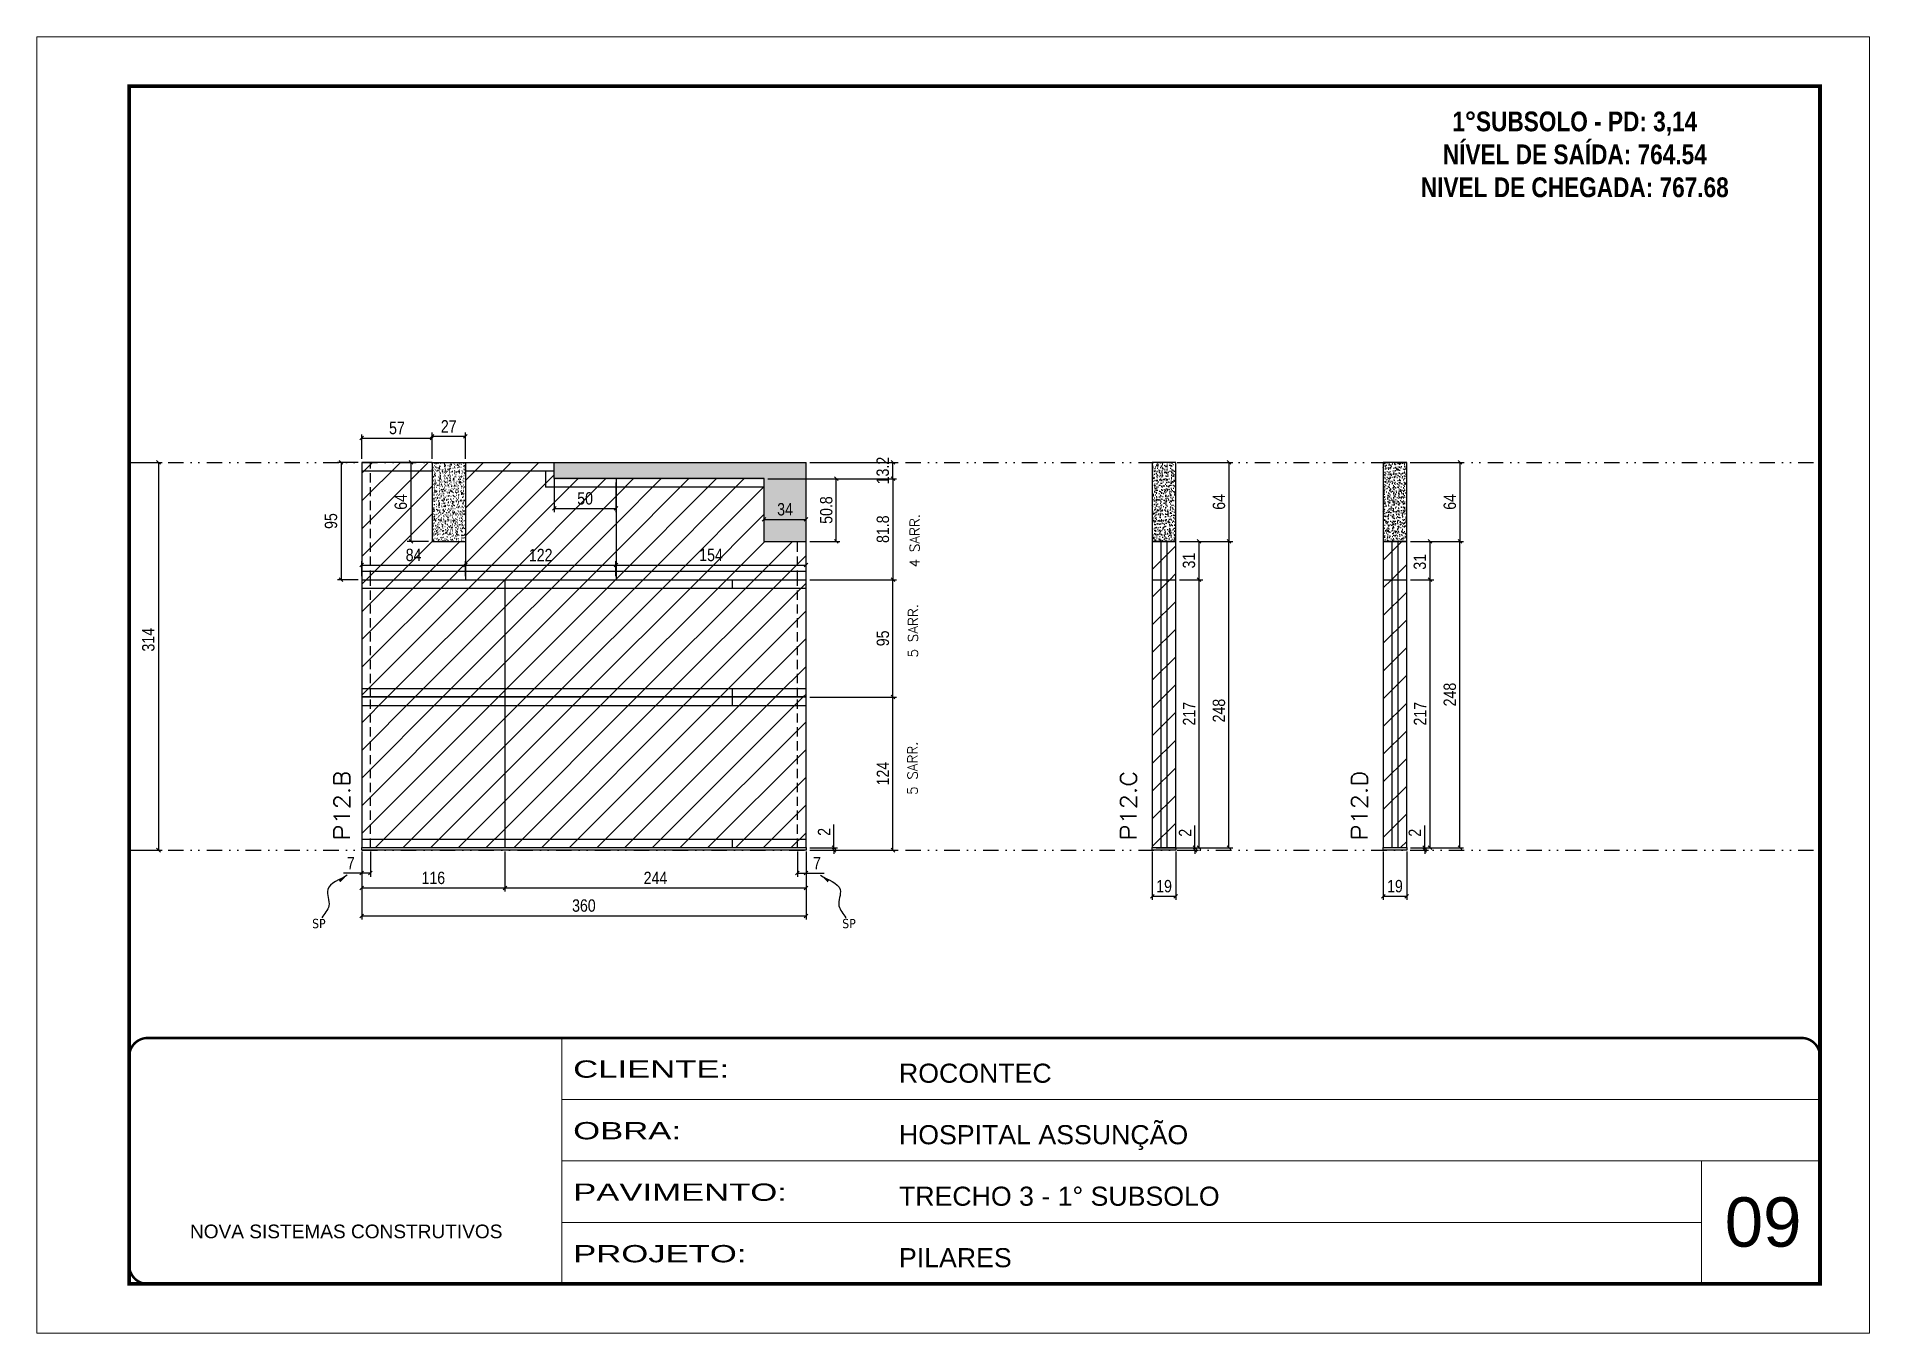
# Model space of a CAD drawing. Extents: x 2102 to 8383, y -13264 to 2718.
# Drawn here: x 2102 to 3587, y -630 to 420 of the extents above; entities that cross this region are included whole.
import ezdxf

# ---------------------------------------------------------------- set-up
doc = ezdxf.new("R2010")
doc.units = 0
for name, pattern in [('CONTINUO', [0]), ('DASHED', [0.75, 0.5, -0.25]), ('DIVIDE2', [0.625, 0.25, -0.125, 0, -0.125, 0, -0.125]), ('HIDDEN', [0.375, 0.25, -0.125])]:
    doc.linetypes.add(name, pattern=pattern)
for name, color, linetype, lineweight in [('CARIMBO', 255, 'Continuous', 9), ('Folhas', 255, 'Continuous', 9), ('Hachura', 251, 'Continuous', 9), ('SARRAFO DE PRESSAO', 251, 'DASHED', 9), ('Texto Seção', 7, 'Continuous', 15)]:
    doc.layers.add(name, color=color, linetype=linetype, lineweight=lineweight)
for name, color, linetype in [('COTA', 241, 'Continuous'), ('cotas', 4, 'Continuous'), ('NOMENCLATURA', 7, 'Continuous'), ('Nível', 160, 'Continuous'), ('Painéis', 200, 'Continuous'), ('SARR_2.2x7', 40, 'Continuous'), ('Sarrafo de Pressão', 42, 'HIDDEN'), ('texto', 7, 'Continuous')]:
    doc.layers.add(name, color=color, linetype=linetype)
doc.styles.add('ARIAL', font='arial.ttf')
doc.styles.add('COTA TECNICA', font='techl___.ttf', dxfattribs={"height": 10})
doc.styles.add('COTA TECNICA-50', font='techl___.ttf', dxfattribs={"height": 10})
doc.styles.add('REGUA-120', font='ROMANS.shx', dxfattribs={"height": 15})
doc.styles.add('ROMANC', font='techb___.ttf', dxfattribs={"height": 2.5})
doc.styles.add('ROMANS', font='romans.shx')
doc.styles.get("Standard").update_dxf_attribs({"font": 'arial.ttf'})
doc.styles.add('Tecnologia', font='')
doc.styles.get('Tecnologia').set_extended_font_data('Forgotten Futurist')
doc.dimstyles.new('COTA PAINEL-50', dxfattribs={"dimtxt": 10, "dimasz": 3, "dimexe": 3, "dimexo": 3, "dimgap": 3, "dimtad": 1, "dimdec": 1, "dimzin": 12, "dimdsep": 46, "dimtxsty": 'COTA TECNICA-50', "dimblk1": 'OBLIQUE', "dimblk2": 'OBLIQUE', "dimsah": 1, "dimcen": 0.9, "dimclrd": 4, "dimclre": 4, "dimclrt": 240, "dimadec": 1, "dimazin": 3, "dimtfac": 1, "dimtdec": 1, "dimtmove": 0, "dimatfit": 3, "dimfxl": 1, "dimtolj": 1, "dimtzin": 12, "dimarcsym": 0})
doc.dimstyles.new('PAINEL', dxfattribs={"dimtxt": 10, "dimasz": 3, "dimexe": 3, "dimexo": 3, "dimgap": 3, "dimtad": 1, "dimdec": 1, "dimzin": 12, "dimdsep": 46, "dimtxsty": 'COTA TECNICA', "dimblk1": 'OBLIQUE', "dimblk2": 'OBLIQUE', "dimsah": 1, "dimcen": 0.9, "dimclrd": 4, "dimclre": 4, "dimclrt": 240, "dimadec": 1, "dimazin": 3, "dimtfac": 1, "dimtdec": 1, "dimtmove": 0, "dimatfit": 3, "dimfxl": 1, "dimtolj": 1, "dimtzin": 12, "dimarcsym": 0})
doc.dimstyles.get("Standard").update_dxf_attribs({"dimtxt": 0.18, "dimasz": 0.18, "dimexe": 0.18, "dimexo": 0.0625, "dimgap": 0.09, "dimtad": 0, "dimtih": 1, "dimtoh": 1, "dimdec": 4, "dimzin": 0, "dimdsep": 46, "dimtxsty": 'Standard', "dimcen": 0.09, "dimadec": 0, "dimazin": 0, "dimtfac": 1, "dimtdec": 4, "dimtofl": 0, "dimtmove": 0, "dimatfit": 3, "dimfxl": 1, "dimtolj": 1, "dimtzin": 0, "dimarcsym": 0})
pattern_1 = [(45, (-126918.716, -32522.603), (-11.2253202, 11.2253202), [])]

msp = doc.modelspace()

# ---------------------------------------------------------------- texts
at = {"layer": 'CARIMBO', "style": 'ARIAL'}
msp.add_text('09', height=40, dxfattribs=at).set_placement((3470.14, -559.4))
at = {"layer": 'NOMENCLATURA', "color": 2, "insert": (3348.61, 386.51), "char_height": 16, "attachment_point": 2, "style": 'ROMANC'}
msp.add_mtext_dynamic_manual_height_columns('\\P1°SUBSOLO - PD: 3,14\\PNÍVEL DE SAÍDA: 764.54\\PNIVEL DE CHEGADA: 767.68', width=300.2766, gutter_width=1, heights=[0], dxfattribs=at)
at = {"layer": 'texto', "color": 0, "char_height": 7.5, "attachment_point": 5}
for insert in [(2330.95, -297.76), (2760.5, -297.76)]:
    msp.add_mtext('{\\fTahoma|b0|i0|c0|p34;\\C4;SP}', dxfattribs=dict(at, insert=insert))
at = {"layer": 'Texto Seção', "linetype": 'Continuous', "style": 'ROMANS'}
for s, p in [('4 SARR.', (2817.72, -9.33)), ('5 SARR.', (2816.42, -82.24)), ('5 SARR.', (2816, -193.55))]:
    msp.add_text(s, height=8, rotation=90, dxfattribs=at).set_placement(p)
at = {"layer": 'Texto Seção', "style": 'REGUA-120', "width": 1.1}
for s, p in [('P12.B', (2356.14, -230.37)), ('P12.C', (2993.48, -230.37)), ('P12.D', (3180.64, -230.37))]:
    msp.add_text(s, height=13, rotation=90, dxfattribs=at).set_placement(p)

# ---------------------------------------------------------------- blocks, each defined once
blk = doc.blocks.new('9999999999')
at = {"color": 30, "linetype": 'CONTINUO'}
for p, q in [((98564.6, 34230.2), (98564.6, 34429.4)), ((98564.6, 34379.6), (99584, 34379.6)), ((98564.6, 34329.8), (99488, 34329.8)), ((99584, 34329.8), (99488, 34329.8)), ((99488, 34329.8), (99488, 34230.2)), ((98564.6, 34280), (99488, 34280))]:
    blk.add_line(p, q, dxfattribs=at)
at = {"color": 30, "linetype": 'CONTINUO', "const_width": 2}
blk.add_lwpolyline([(99584, 34230.2), (99584, 34414.4, 0.414214), (99569, 34429.4), (98229, 34429.4, 0.414214), (98214, 34414.4), (98214, 34245.2, 0.414214), (98229, 34230.2), (99584, 34230.2)], format="xyb", dxfattribs=at)
at = {"layer": 'Folhas'}
blk.add_lwpolyline([(98139, 34190.2), (99624, 34190.2), (99624, 35240.2), (98139, 35240.2)], close=True, dxfattribs=at)
at = {"layer": 'Folhas', "color": 30, "const_width": 3}
blk.add_lwpolyline([(98214, 34230.2), (99584, 34230.2), (99584, 35200.2), (98214, 35200.2)], close=True, dxfattribs=at)
at = {"color": 7, "linetype": 'Continuous', "ltscale": 5, "style": 'ARIAL'}
for s, height, p in [('ROCONTEC', 15.48, (98837.7, 34393.1)), ('HOSPITAL ASSUNÇÃO', 15.483, (98837.7, 34343.3)), ('TRECHO 3 - 1° SUBSOLO', 15.483, (98837.7, 34293.5)), ('NOVA SISTEMAS CONSTRUTIVOS', 11.059, (98263.2, 34267.2)), ('PILARES', 15.48, (98837.7, 34243.7))]:
    blk.add_text(s, height=height, dxfattribs=at).set_placement(p)
at = {"layer": 'Folhas', "color": 7, "style": 'Tecnologia', "width": 1.5}
for s, p in [('CLIENTE:', (98573.7, 34397.2)), ('OBRA:', (98573.7, 34347.3)), ('PAVIMENTO:', (98573.7, 34297.5)), ('PROJETO:', (98573.7, 34247.7))]:
    blk.add_text(s, height=14, dxfattribs=at).set_placement(p)
blk = doc.blocks.new('_Oblique')
at = {"color": 0, "linetype": 'ByBlock', "lineweight": -2}
blk.add_line((-0.5, -0.5), (0.5, 0.5), dxfattribs=at)
blk = doc.blocks.new('*D134')
at = {"layer": 'cotas', "color": 4, "linetype": 'ByBlock', "lineweight": -2, "transparency": 16777216}
for p, q in [((2180.3, 75.7), (2204, 75.7)), ((2201, 75.7), (2201, -238.3)), ((2180.3, -238.3), (2204, -238.3))]:
    blk.add_line(p, q, dxfattribs=at)
at = {"layer": 'Defpoints', "color": 0, "linetype": 'ByBlock', "transparency": 16777216}
for p in [(2177.3, 75.7), (2177.3, -238.3), (2201, -238.3)]:
    blk.add_point(p, dxfattribs=at)
at = {"layer": 'cotas', "color": 4, "linetype": 'ByBlock', "lineweight": -2, "transparency": 16777216, "xscale": 3, "yscale": 3, "zscale": 3}
for p, rotation in [((2201, 75.7), 90), ((2201, -238.3), 270)]:
    blk.add_blockref('_Oblique', p, dxfattribs=dict(at, rotation=rotation))
at = {"layer": 'cotas', "color": 240, "linetype": 'ByBlock', "transparency": 16777216, "insert": (2192.8, -67.9), "char_height": 10, "attachment_point": 5, "rotation": 90, "style": 'COTA TECNICA'}
blk.add_mtext('\\A1;314', dxfattribs=at)
blk = doc.blocks.new('*D135')
at = {"layer": 'COTA', "color": 4, "lineweight": -2, "transparency": 16777216}
for p, q in [((2365.7, -239.3), (2365.7, -294.5)), ((2725.7, -239.3), (2725.7, -294.5)), ((2365.7, -291.5), (2725.7, -291.5))]:
    blk.add_line(p, q, dxfattribs=at)
at = {"layer": 'Defpoints', "color": 0, "transparency": 16777216}
for p in [(2365.7, -236.3), (2725.7, -236.3), (2725.7, -291.5)]:
    blk.add_point(p, dxfattribs=at)
at = {"layer": 'COTA', "color": 4, "lineweight": -2, "transparency": 16777216, "xscale": 3, "yscale": 3, "zscale": 3, "rotation": 180}
blk.add_blockref('_Oblique', (2365.7, -291.5), dxfattribs=at)
at = {"layer": 'COTA', "color": 4, "lineweight": -2, "transparency": 16777216, "xscale": 3, "yscale": 3, "zscale": 3}
blk.add_blockref('_Oblique', (2725.7, -291.5), dxfattribs=at)
at = {"layer": 'COTA', "color": 240, "transparency": 16777216, "insert": (2545.7, -283.2), "char_height": 10, "attachment_point": 5, "style": 'COTA TECNICA'}
blk.add_mtext('\\A1;360', dxfattribs=at)
blk = doc.blocks.new('*D136')
at = {"layer": 'COTA', "color": 4, "lineweight": -2, "transparency": 16777216}
for p, q in [((2365.7, -241.3), (2365.7, -259.8)), ((2372.7, -239.3), (2372.7, -259.8)), ((2365.7, -256.8), (2351, -256.8)), ((2372.7, -256.8), (2365.7, -256.8))]:
    blk.add_line(p, q, dxfattribs=at)
at = {"layer": 'Defpoints', "color": 0, "transparency": 16777216}
for p in [(2372.7, -236.3), (2365.7, -238.3), (2365.7, -256.8)]:
    blk.add_point(p, dxfattribs=at)
at = {"layer": 'COTA', "color": 4, "lineweight": -2, "transparency": 16777216, "xscale": 3, "yscale": 3, "zscale": 3, "rotation": 180}
blk.add_blockref('_Oblique', (2365.7, -256.8), dxfattribs=at)
at = {"layer": 'COTA', "color": 4, "lineweight": -2, "transparency": 16777216, "xscale": 3, "yscale": 3, "zscale": 3}
blk.add_blockref('_Oblique', (2372.7, -256.8), dxfattribs=at)
at = {"layer": 'COTA', "color": 240, "transparency": 16777216, "insert": (2356.9, -248.7), "char_height": 10, "attachment_point": 5, "style": 'COTA TECNICA-50'}
blk.add_mtext('\\A1;7', dxfattribs=at)
blk = doc.blocks.new('*D137')
at = {"layer": 'COTA', "color": 4, "lineweight": -2, "transparency": 16777216}
for p, q in [((2718.7, -239.3), (2718.7, -259.8)), ((2725.7, -241.3), (2725.7, -259.8)), ((2718.7, -256.8), (2725.7, -256.8)), ((2725.7, -256.8), (2740.5, -256.8))]:
    blk.add_line(p, q, dxfattribs=at)
at = {"layer": 'Defpoints', "color": 0, "transparency": 16777216}
for p in [(2718.7, -236.3), (2725.7, -238.3), (2725.7, -256.8)]:
    blk.add_point(p, dxfattribs=at)
at = {"layer": 'COTA', "color": 4, "lineweight": -2, "transparency": 16777216, "xscale": 3, "yscale": 3, "zscale": 3, "rotation": 180}
blk.add_blockref('_Oblique', (2718.7, -256.8), dxfattribs=at)
at = {"layer": 'COTA', "color": 4, "lineweight": -2, "transparency": 16777216, "xscale": 3, "yscale": 3, "zscale": 3}
blk.add_blockref('_Oblique', (2725.7, -256.8), dxfattribs=at)
at = {"layer": 'COTA', "color": 240, "transparency": 16777216, "insert": (2734.6, -248.7), "char_height": 10, "attachment_point": 5, "style": 'COTA TECNICA-50'}
blk.add_mtext('\\A1;7', dxfattribs=at)
blk = doc.blocks.new('*D138')
at = {"layer": 'COTA', "color": 4, "lineweight": -2, "transparency": 16777216}
for p, q in [((2728.7, -114.3), (2799.1, -114.3)), ((2796.1, -238.3), (2796.1, -114.3)), ((2728.7, -238.3), (2799.1, -238.3))]:
    blk.add_line(p, q, dxfattribs=at)
at = {"layer": 'Defpoints', "color": 0, "transparency": 16777216}
for p in [(2725.7, -114.3), (2796.1, -114.3), (2725.7, -238.3)]:
    blk.add_point(p, dxfattribs=at)
at = {"layer": 'COTA', "color": 4, "lineweight": -2, "transparency": 16777216, "xscale": 3, "yscale": 3, "zscale": 3}
for p, rotation in [((2796.1, -114.3), 90), ((2796.1, -238.3), 270)]:
    blk.add_blockref('_Oblique', p, dxfattribs=dict(at, rotation=rotation))
at = {"layer": 'COTA', "color": 240, "transparency": 16777216, "insert": (2788, -176.3), "char_height": 10, "attachment_point": 5, "rotation": 90, "style": 'COTA TECNICA-50'}
blk.add_mtext('\\A1;124', dxfattribs=at)
blk = doc.blocks.new('*D139')
at = {"layer": 'COTA', "color": 4, "lineweight": -2, "transparency": 16777216}
for p, q in [((2748.3, -236.3), (2748.3, -217.5)), ((2728.7, -236.3), (2751.3, -236.3)), ((2748.3, -238.3), (2748.3, -236.3)), ((2728.7, -238.3), (2751.3, -238.3)), ((2748.3, -238.3), (2748.3, -241.3))]:
    blk.add_line(p, q, dxfattribs=at)
at = {"layer": 'Defpoints', "color": 0, "transparency": 16777216}
for p in [(2725.7, -236.3), (2725.7, -238.3), (2748.3, -238.3)]:
    blk.add_point(p, dxfattribs=at)
at = {"layer": 'COTA', "color": 4, "lineweight": -2, "transparency": 16777216, "xscale": 3, "yscale": 3, "zscale": 3}
for p, rotation in [((2748.3, -236.3), 270), ((2748.3, -238.3), 90)]:
    blk.add_blockref('_Oblique', p, dxfattribs=dict(at, rotation=rotation))
at = {"layer": 'COTA', "color": 240, "transparency": 16777216, "insert": (2740.3, -223.5), "char_height": 10, "attachment_point": 5, "rotation": 90, "style": 'COTA TECNICA-50'}
blk.add_mtext('\\A1;2', dxfattribs=at)
blk = doc.blocks.new('*D140')
at = {"layer": 'COTA', "color": 4, "linetype": 'ByBlock', "lineweight": -2, "transparency": 16777216}
for p, q in [((2728.7, -19.3), (2799.1, -19.3)), ((2796.1, -114.3), (2796.1, -19.3)), ((2728.7, -114.3), (2799.1, -114.3))]:
    blk.add_line(p, q, dxfattribs=at)
at = {"layer": 'Defpoints', "color": 0, "linetype": 'ByBlock', "transparency": 16777216}
for p in [(2725.7, -19.3), (2796.1, -19.3), (2725.7, -114.3)]:
    blk.add_point(p, dxfattribs=at)
at = {"layer": 'COTA', "color": 4, "linetype": 'ByBlock', "lineweight": -2, "transparency": 16777216, "xscale": 3, "yscale": 3, "zscale": 3}
for p, rotation in [((2796.1, -19.3), 90), ((2796.1, -114.3), 270)]:
    blk.add_blockref('_Oblique', p, dxfattribs=dict(at, rotation=rotation))
at = {"layer": 'COTA', "color": 240, "linetype": 'ByBlock', "transparency": 16777216, "insert": (2788, -66.8), "char_height": 10, "attachment_point": 5, "rotation": 90, "style": 'COTA TECNICA'}
blk.add_mtext('\\A1;95', dxfattribs=at)
blk = doc.blocks.new('*D141')
at = {"layer": 'COTA', "color": 4, "linetype": 'ByBlock', "lineweight": -2, "transparency": 16777216}
for p, q in [((2728.7, 62.5), (2799.1, 62.5)), ((2796.1, 62.5), (2796.1, -19.3)), ((2728.7, -19.3), (2799.1, -19.3))]:
    blk.add_line(p, q, dxfattribs=at)
at = {"layer": 'Defpoints', "color": 0, "linetype": 'ByBlock', "transparency": 16777216}
for p in [(2725.7, 62.5), (2725.7, -19.3), (2796.1, -19.3)]:
    blk.add_point(p, dxfattribs=at)
at = {"layer": 'COTA', "color": 4, "linetype": 'ByBlock', "lineweight": -2, "transparency": 16777216, "xscale": 3, "yscale": 3, "zscale": 3}
for p, rotation in [((2796.1, 62.5), 90), ((2796.1, -19.3), 270)]:
    blk.add_blockref('_Oblique', p, dxfattribs=dict(at, rotation=rotation))
at = {"layer": 'COTA', "color": 240, "linetype": 'ByBlock', "transparency": 16777216, "insert": (2788, 21.6), "char_height": 10, "attachment_point": 5, "rotation": 90, "style": 'COTA TECNICA'}
blk.add_mtext('\\A1;81.8', dxfattribs=at)
blk = doc.blocks.new('*D970')
at = {"layer": 'COTA', "color": 4, "linetype": 'ByBlock', "lineweight": -2, "transparency": 16777216}
for p, q in [((2694.7, 62.5), (2753.2, 62.5)), ((2750.2, 11.7), (2750.2, 62.5)), ((2728.7, 11.7), (2753.2, 11.7))]:
    blk.add_line(p, q, dxfattribs=at)
at = {"layer": 'Defpoints', "color": 0, "linetype": 'ByBlock', "transparency": 16777216}
for p in [(2691.7, 62.5), (2750.2, 62.5), (2725.7, 11.7)]:
    blk.add_point(p, dxfattribs=at)
at = {"layer": 'COTA', "color": 4, "linetype": 'ByBlock', "lineweight": -2, "transparency": 16777216, "xscale": 3, "yscale": 3, "zscale": 3}
for p, rotation in [((2750.2, 62.5), 90), ((2750.2, 11.7), 270)]:
    blk.add_blockref('_Oblique', p, dxfattribs=dict(at, rotation=rotation))
at = {"layer": 'COTA', "color": 240, "linetype": 'ByBlock', "transparency": 16777216, "insert": (2742.1, 37.1), "char_height": 10, "attachment_point": 5, "rotation": 90, "style": 'COTA TECNICA'}
blk.add_mtext('\\A1;50.8', dxfattribs=at)
blk = doc.blocks.new('*D142')
at = {"layer": 'COTA', "color": 4, "linetype": 'ByBlock', "lineweight": -2, "transparency": 16777216}
for p, q in [((2728.7, 75.7), (2799.1, 75.7)), ((2796.1, 62.5), (2796.1, 75.7)), ((2728.7, 62.5), (2799.1, 62.5))]:
    blk.add_line(p, q, dxfattribs=at)
at = {"layer": 'Defpoints', "color": 0, "linetype": 'ByBlock', "transparency": 16777216}
for p in [(2725.7, 75.7), (2796.1, 75.7), (2725.7, 62.5)]:
    blk.add_point(p, dxfattribs=at)
at = {"layer": 'COTA', "color": 4, "linetype": 'ByBlock', "lineweight": -2, "transparency": 16777216, "xscale": 3, "yscale": 3, "zscale": 3}
for p, rotation in [((2796.1, 75.7), 90), ((2796.1, 62.5), 270)]:
    blk.add_blockref('_Oblique', p, dxfattribs=dict(at, rotation=rotation))
at = {"layer": 'COTA', "color": 240, "linetype": 'ByBlock', "transparency": 16777216, "insert": (2787.9, 69.1), "char_height": 10, "attachment_point": 5, "rotation": 90, "style": 'COTA TECNICA'}
blk.add_mtext('\\A1;13.2', dxfattribs=at)
blk = doc.blocks.new('*D971')
at = {"layer": 'COTA', "color": 4, "linetype": 'ByBlock', "lineweight": -2, "transparency": 16777216}
for p, q in [((2365.7, -239.3), (2365.7, -271.9)), ((2481.7, -239.3), (2481.7, -271.9)), ((2365.7, -268.9), (2481.7, -268.9))]:
    blk.add_line(p, q, dxfattribs=at)
at = {"layer": 'Defpoints', "color": 0, "linetype": 'ByBlock', "transparency": 16777216}
for p in [(2365.7, -236.3), (2481.7, -236.3), (2481.7, -268.9)]:
    blk.add_point(p, dxfattribs=at)
at = {"layer": 'COTA', "color": 4, "linetype": 'ByBlock', "lineweight": -2, "transparency": 16777216, "xscale": 3, "yscale": 3, "zscale": 3, "rotation": 180}
blk.add_blockref('_Oblique', (2365.7, -268.9), dxfattribs=at)
at = {"layer": 'COTA', "color": 4, "linetype": 'ByBlock', "lineweight": -2, "transparency": 16777216, "xscale": 3, "yscale": 3, "zscale": 3}
blk.add_blockref('_Oblique', (2481.7, -268.9), dxfattribs=at)
at = {"layer": 'COTA', "color": 240, "linetype": 'ByBlock', "transparency": 16777216, "insert": (2423.7, -260.8), "char_height": 10, "attachment_point": 5, "style": 'COTA TECNICA'}
blk.add_mtext('\\A1;116', dxfattribs=at)
blk = doc.blocks.new('*D972')
at = {"layer": 'COTA', "color": 4, "linetype": 'ByBlock', "lineweight": -2, "transparency": 16777216}
for p, q in [((2481.7, -239.3), (2481.7, -271.9)), ((2725.7, -241.3), (2725.7, -271.9)), ((2481.7, -268.9), (2725.7, -268.9))]:
    blk.add_line(p, q, dxfattribs=at)
at = {"layer": 'Defpoints', "color": 0, "linetype": 'ByBlock', "transparency": 16777216}
for p in [(2481.7, -236.3), (2725.7, -238.3), (2725.7, -268.9)]:
    blk.add_point(p, dxfattribs=at)
at = {"layer": 'COTA', "color": 4, "linetype": 'ByBlock', "lineweight": -2, "transparency": 16777216, "xscale": 3, "yscale": 3, "zscale": 3, "rotation": 180}
blk.add_blockref('_Oblique', (2481.7, -268.9), dxfattribs=at)
at = {"layer": 'COTA', "color": 4, "linetype": 'ByBlock', "lineweight": -2, "transparency": 16777216, "xscale": 3, "yscale": 3, "zscale": 3}
blk.add_blockref('_Oblique', (2725.7, -268.9), dxfattribs=at)
at = {"layer": 'COTA', "color": 240, "linetype": 'ByBlock', "transparency": 16777216, "insert": (2603.7, -260.8), "char_height": 10, "attachment_point": 5, "style": 'COTA TECNICA'}
blk.add_mtext('\\A1;244', dxfattribs=at)
blk = doc.blocks.new('*D152')
at = {"layer": 'COTA', "color": 4, "linetype": 'ByBlock', "lineweight": -2, "transparency": 16777216}
for p, q in [((2362.7, 75.7), (2346, 75.7)), ((2349, 75.7), (2349, -19.3)), ((2362.7, -19.3), (2346, -19.3))]:
    blk.add_line(p, q, dxfattribs=at)
at = {"layer": 'Defpoints', "color": 0, "linetype": 'ByBlock', "transparency": 16777216}
for p in [(2365.7, 75.7), (2349, -19.3), (2365.7, -19.3)]:
    blk.add_point(p, dxfattribs=at)
at = {"layer": 'COTA', "color": 4, "linetype": 'ByBlock', "lineweight": -2, "transparency": 16777216, "xscale": 3, "yscale": 3, "zscale": 3}
for p, rotation in [((2349, 75.7), 90), ((2349, -19.3), 270)]:
    blk.add_blockref('_Oblique', p, dxfattribs=dict(at, rotation=rotation))
at = {"layer": 'COTA', "color": 240, "linetype": 'ByBlock', "transparency": 16777216, "insert": (2340.8, 28.2), "char_height": 10, "attachment_point": 5, "rotation": 90, "style": 'COTA TECNICA'}
blk.add_mtext('\\A1;95', dxfattribs=at)
blk = doc.blocks.new('*D153')
at = {"layer": 'COTA', "color": 4, "lineweight": -2, "transparency": 16777216}
for p, q in [((3006.3, -239.3), (3006.3, -278.6)), ((3025.3, -239.3), (3025.3, -278.6)), ((3006.3, -275.6), (3025.3, -275.6))]:
    blk.add_line(p, q, dxfattribs=at)
at = {"layer": 'Defpoints', "color": 0, "transparency": 16777216}
for p in [(3006.3, -236.3), (3025.3, -236.3), (3025.3, -275.6)]:
    blk.add_point(p, dxfattribs=at)
at = {"layer": 'COTA', "color": 4, "lineweight": -2, "transparency": 16777216, "xscale": 3, "yscale": 3, "zscale": 3, "rotation": 180}
blk.add_blockref('_Oblique', (3006.3, -275.6), dxfattribs=at)
at = {"layer": 'COTA', "color": 4, "lineweight": -2, "transparency": 16777216, "xscale": 3, "yscale": 3, "zscale": 3}
blk.add_blockref('_Oblique', (3025.3, -275.6), dxfattribs=at)
at = {"layer": 'COTA', "color": 240, "transparency": 16777216, "insert": (3015.8, -267.5), "char_height": 10, "attachment_point": 5, "style": 'COTA TECNICA'}
blk.add_mtext('\\A1;19', dxfattribs=at)
blk = doc.blocks.new('*D154')
at = {"layer": 'COTA', "color": 4, "lineweight": -2, "transparency": 16777216}
for p, q in [((3040.8, -236.3), (3040.8, -218.2)), ((3028.3, -236.3), (3043.8, -236.3)), ((3040.8, -238.3), (3040.8, -236.3)), ((3028.3, -238.3), (3043.8, -238.3)), ((3040.8, -238.3), (3040.8, -241.3))]:
    blk.add_line(p, q, dxfattribs=at)
at = {"layer": 'Defpoints', "color": 0, "transparency": 16777216}
for p in [(3025.3, -236.3), (3040.8, -236.3), (3025.3, -238.3)]:
    blk.add_point(p, dxfattribs=at)
at = {"layer": 'COTA', "color": 4, "lineweight": -2, "transparency": 16777216, "xscale": 3, "yscale": 3, "zscale": 3}
for p, rotation in [((3040.8, -236.3), 270), ((3040.8, -238.3), 90)]:
    blk.add_blockref('_Oblique', p, dxfattribs=dict(at, rotation=rotation))
at = {"layer": 'COTA', "color": 240, "transparency": 16777216, "insert": (3032.8, -224.2), "char_height": 10, "attachment_point": 5, "rotation": 90, "style": 'COTA TECNICA-50'}
blk.add_mtext('\\A1;2', dxfattribs=at)
blk = doc.blocks.new('*D975')
at = {"layer": 'COTA', "color": 4, "linetype": 'ByBlock', "lineweight": -2, "transparency": 16777216}
for p, q in [((3028.3, 75.7), (3071.4, 75.7)), ((3068.4, 75.7), (3068.4, 11.7)), ((3028.3, 11.7), (3071.4, 11.7))]:
    blk.add_line(p, q, dxfattribs=at)
at = {"layer": 'Defpoints', "color": 0, "linetype": 'ByBlock', "transparency": 16777216}
for p in [(3025.3, 75.7), (3025.3, 11.7), (3068.4, 11.7)]:
    blk.add_point(p, dxfattribs=at)
at = {"layer": 'COTA', "color": 4, "linetype": 'ByBlock', "lineweight": -2, "transparency": 16777216, "xscale": 3, "yscale": 3, "zscale": 3}
for p, rotation in [((3068.4, 75.7), 90), ((3068.4, 11.7), 270)]:
    blk.add_blockref('_Oblique', p, dxfattribs=dict(at, rotation=rotation))
at = {"layer": 'COTA', "color": 240, "linetype": 'ByBlock', "transparency": 16777216, "insert": (3060.3, 43.7), "char_height": 10, "attachment_point": 5, "rotation": 90, "style": 'COTA TECNICA'}
blk.add_mtext('\\A1;64', dxfattribs=at)
blk = doc.blocks.new('*D976')
at = {"layer": 'COTA', "color": 4, "linetype": 'ByBlock', "lineweight": -2, "transparency": 16777216}
for p, q in [((3028.3, 11.7), (3071.4, 11.7)), ((3068.4, -236.3), (3068.4, 11.7)), ((3028.3, -236.3), (3071.4, -236.3))]:
    blk.add_line(p, q, dxfattribs=at)
at = {"layer": 'Defpoints', "color": 0, "linetype": 'ByBlock', "transparency": 16777216}
for p in [(3025.3, 11.7), (3068.4, 11.7), (3025.3, -236.3)]:
    blk.add_point(p, dxfattribs=at)
at = {"layer": 'COTA', "color": 4, "linetype": 'ByBlock', "lineweight": -2, "transparency": 16777216, "xscale": 3, "yscale": 3, "zscale": 3}
for p, rotation in [((3068.4, 11.7), 90), ((3068.4, -236.3), 270)]:
    blk.add_blockref('_Oblique', p, dxfattribs=dict(at, rotation=rotation))
at = {"layer": 'COTA', "color": 240, "linetype": 'ByBlock', "transparency": 16777216, "insert": (3060.3, -125.3), "char_height": 10, "attachment_point": 5, "rotation": 90, "style": 'COTA TECNICA'}
blk.add_mtext('\\A1;248', dxfattribs=at)
blk = doc.blocks.new('*D155')
at = {"layer": 'COTA', "color": 4, "lineweight": -2, "transparency": 16777216}
for p, q in [((3193.4, -239.3), (3193.4, -278.6)), ((3212.4, -239.3), (3212.4, -278.6)), ((3193.4, -275.6), (3212.4, -275.6))]:
    blk.add_line(p, q, dxfattribs=at)
at = {"layer": 'Defpoints', "color": 0, "transparency": 16777216}
for p in [(3193.4, -236.3), (3212.4, -236.3), (3212.4, -275.6)]:
    blk.add_point(p, dxfattribs=at)
at = {"layer": 'COTA', "color": 4, "lineweight": -2, "transparency": 16777216, "xscale": 3, "yscale": 3, "zscale": 3, "rotation": 180}
blk.add_blockref('_Oblique', (3193.4, -275.6), dxfattribs=at)
at = {"layer": 'COTA', "color": 4, "lineweight": -2, "transparency": 16777216, "xscale": 3, "yscale": 3, "zscale": 3}
blk.add_blockref('_Oblique', (3212.4, -275.6), dxfattribs=at)
at = {"layer": 'COTA', "color": 240, "transparency": 16777216, "insert": (3202.9, -267.5), "char_height": 10, "attachment_point": 5, "style": 'COTA TECNICA'}
blk.add_mtext('\\A1;19', dxfattribs=at)
blk = doc.blocks.new('*D156')
at = {"layer": 'COTA', "color": 4, "lineweight": -2, "transparency": 16777216}
for p, q in [((3227, -236.3), (3227, -218.2)), ((3215.4, -236.3), (3230, -236.3)), ((3227, -238.3), (3227, -236.3)), ((3215.4, -238.3), (3230, -238.3)), ((3227, -238.3), (3227, -241.3))]:
    blk.add_line(p, q, dxfattribs=at)
at = {"layer": 'Defpoints', "color": 0, "transparency": 16777216}
for p in [(3212.4, -236.3), (3227, -236.3), (3212.4, -238.3)]:
    blk.add_point(p, dxfattribs=at)
at = {"layer": 'COTA', "color": 4, "lineweight": -2, "transparency": 16777216, "xscale": 3, "yscale": 3, "zscale": 3}
for p, rotation in [((3227, -236.3), 270), ((3227, -238.3), 90)]:
    blk.add_blockref('_Oblique', p, dxfattribs=dict(at, rotation=rotation))
at = {"layer": 'COTA', "color": 240, "transparency": 16777216, "insert": (3219, -224.2), "char_height": 10, "attachment_point": 5, "rotation": 90, "style": 'COTA TECNICA-50'}
blk.add_mtext('\\A1;2', dxfattribs=at)
blk = doc.blocks.new('*D977')
at = {"layer": 'COTA', "color": 4, "linetype": 'ByBlock', "lineweight": -2, "transparency": 16777216}
for p, q in [((3215.4, 75.7), (3258.5, 75.7)), ((3255.5, 75.7), (3255.5, 11.7)), ((3215.4, 11.7), (3258.5, 11.7))]:
    blk.add_line(p, q, dxfattribs=at)
at = {"layer": 'Defpoints', "color": 0, "linetype": 'ByBlock', "transparency": 16777216}
for p in [(3212.4, 75.7), (3212.4, 11.7), (3255.5, 11.7)]:
    blk.add_point(p, dxfattribs=at)
at = {"layer": 'COTA', "color": 4, "linetype": 'ByBlock', "lineweight": -2, "transparency": 16777216, "xscale": 3, "yscale": 3, "zscale": 3}
for p, rotation in [((3255.5, 75.7), 90), ((3255.5, 11.7), 270)]:
    blk.add_blockref('_Oblique', p, dxfattribs=dict(at, rotation=rotation))
at = {"layer": 'COTA', "color": 240, "linetype": 'ByBlock', "transparency": 16777216, "insert": (3247.4, 43.7), "char_height": 10, "attachment_point": 5, "rotation": 90, "style": 'COTA TECNICA'}
blk.add_mtext('\\A1;64', dxfattribs=at)
blk = doc.blocks.new('*D978')
at = {"layer": 'COTA', "color": 4, "linetype": 'ByBlock', "lineweight": -2, "transparency": 16777216}
for p, q in [((3215.4, 11.7), (3258.5, 11.7)), ((3255.5, -236.3), (3255.5, 11.7)), ((3215.4, -236.3), (3258.5, -236.3))]:
    blk.add_line(p, q, dxfattribs=at)
at = {"layer": 'Defpoints', "color": 0, "linetype": 'ByBlock', "transparency": 16777216}
for p in [(3212.4, 11.7), (3255.5, 11.7), (3212.4, -236.3)]:
    blk.add_point(p, dxfattribs=at)
at = {"layer": 'COTA', "color": 4, "linetype": 'ByBlock', "lineweight": -2, "transparency": 16777216, "xscale": 3, "yscale": 3, "zscale": 3}
for p, rotation in [((3255.5, 11.7), 90), ((3255.5, -236.3), 270)]:
    blk.add_blockref('_Oblique', p, dxfattribs=dict(at, rotation=rotation))
at = {"layer": 'COTA', "color": 240, "linetype": 'ByBlock', "transparency": 16777216, "insert": (3247.4, -112.3), "char_height": 10, "attachment_point": 5, "rotation": 90, "style": 'COTA TECNICA'}
blk.add_mtext('\\A1;248', dxfattribs=at)
blk = doc.blocks.new('*D979')
at = {"layer": 'COTA', "color": 4, "linetype": 'ByBlock', "lineweight": -2, "transparency": 16777216}
for p, q in [((3028.3, -19.3), (3047.2, -19.3)), ((3044.2, -236.3), (3044.2, -19.3)), ((3009.3, -236.3), (3047.2, -236.3))]:
    blk.add_line(p, q, dxfattribs=at)
at = {"layer": 'Defpoints', "color": 0, "linetype": 'ByBlock', "transparency": 16777216}
for p in [(3025.3, -19.3), (3044.2, -19.3), (3006.3, -236.3)]:
    blk.add_point(p, dxfattribs=at)
at = {"layer": 'COTA', "color": 4, "linetype": 'ByBlock', "lineweight": -2, "transparency": 16777216, "xscale": 3, "yscale": 3, "zscale": 3}
for p, rotation in [((3044.2, -19.3), 90), ((3044.2, -236.3), 270)]:
    blk.add_blockref('_Oblique', p, dxfattribs=dict(at, rotation=rotation))
at = {"layer": 'COTA', "color": 240, "linetype": 'ByBlock', "transparency": 16777216, "insert": (3036.1, -127.8), "char_height": 10, "attachment_point": 5, "rotation": 90, "style": 'COTA TECNICA'}
blk.add_mtext('\\A1;217', dxfattribs=at)
blk = doc.blocks.new('*D980')
at = {"layer": 'COTA', "color": 4, "linetype": 'ByBlock', "lineweight": -2, "transparency": 16777216}
for p, q in [((3028.3, 11.7), (3047.2, 11.7)), ((3044.2, -19.3), (3044.2, 11.7)), ((3028.3, -19.3), (3047.2, -19.3))]:
    blk.add_line(p, q, dxfattribs=at)
at = {"layer": 'Defpoints', "color": 0, "linetype": 'ByBlock', "transparency": 16777216}
for p in [(3025.3, 11.7), (3044.2, 11.7), (3025.3, -19.3)]:
    blk.add_point(p, dxfattribs=at)
at = {"layer": 'COTA', "color": 4, "linetype": 'ByBlock', "lineweight": -2, "transparency": 16777216, "xscale": 3, "yscale": 3, "zscale": 3}
for p, rotation in [((3044.2, 11.7), 90), ((3044.2, -19.3), 270)]:
    blk.add_blockref('_Oblique', p, dxfattribs=dict(at, rotation=rotation))
at = {"layer": 'COTA', "color": 240, "linetype": 'ByBlock', "transparency": 16777216, "insert": (3036, -3.8), "char_height": 10, "attachment_point": 5, "rotation": 90, "style": 'COTA TECNICA'}
blk.add_mtext('\\A1;31', dxfattribs=at)
blk = doc.blocks.new('*D981')
at = {"layer": 'COTA', "color": 4, "linetype": 'ByBlock', "lineweight": -2, "transparency": 16777216}
for p, q in [((3215.4, -19.3), (3234.3, -19.3)), ((3231.3, -236.3), (3231.3, -19.3)), ((3215.4, -236.3), (3234.3, -236.3))]:
    blk.add_line(p, q, dxfattribs=at)
at = {"layer": 'Defpoints', "color": 0, "linetype": 'ByBlock', "transparency": 16777216}
for p in [(3212.4, -19.3), (3231.3, -19.3), (3212.4, -236.3)]:
    blk.add_point(p, dxfattribs=at)
at = {"layer": 'COTA', "color": 4, "linetype": 'ByBlock', "lineweight": -2, "transparency": 16777216, "xscale": 3, "yscale": 3, "zscale": 3}
for p, rotation in [((3231.3, -19.3), 90), ((3231.3, -236.3), 270)]:
    blk.add_blockref('_Oblique', p, dxfattribs=dict(at, rotation=rotation))
at = {"layer": 'COTA', "color": 240, "linetype": 'ByBlock', "transparency": 16777216, "insert": (3223.2, -127.8), "char_height": 10, "attachment_point": 5, "rotation": 90, "style": 'COTA TECNICA'}
blk.add_mtext('\\A1;217', dxfattribs=at)
blk = doc.blocks.new('*D982')
at = {"layer": 'COTA', "color": 4, "linetype": 'ByBlock', "lineweight": -2, "transparency": 16777216}
for p, q in [((3215.4, 11.7), (3234.3, 11.7)), ((3231.3, -19.3), (3231.3, 11.7)), ((3215.4, -19.3), (3234.3, -19.3))]:
    blk.add_line(p, q, dxfattribs=at)
at = {"layer": 'Defpoints', "color": 0, "linetype": 'ByBlock', "transparency": 16777216}
for p in [(3212.4, 11.7), (3231.3, 11.7), (3212.4, -19.3)]:
    blk.add_point(p, dxfattribs=at)
at = {"layer": 'COTA', "color": 4, "linetype": 'ByBlock', "lineweight": -2, "transparency": 16777216, "xscale": 3, "yscale": 3, "zscale": 3}
for p, rotation in [((3231.3, 11.7), 90), ((3231.3, -19.3), 270)]:
    blk.add_blockref('_Oblique', p, dxfattribs=dict(at, rotation=rotation))
at = {"layer": 'COTA', "color": 240, "linetype": 'ByBlock', "transparency": 16777216, "insert": (3223.1, -4.8), "char_height": 10, "attachment_point": 5, "rotation": 90, "style": 'COTA TECNICA'}
blk.add_mtext('\\A1;31', dxfattribs=at)
blk = doc.blocks.new('*D1442')
at = {"layer": 'COTA', "color": 4, "linetype": 'ByBlock', "lineweight": -2, "transparency": 16777216}
for p, q in [((2419.7, 75.7), (2402.5, 75.7)), ((2405.5, 75.7), (2405.5, 11.7)), ((2419.7, 11.7), (2402.5, 11.7))]:
    blk.add_line(p, q, dxfattribs=at)
at = {"layer": 'Defpoints', "color": 0, "linetype": 'ByBlock', "transparency": 16777216}
for p in [(2422.7, 75.7), (2405.5, 11.7), (2422.7, 11.7)]:
    blk.add_point(p, dxfattribs=at)
at = {"layer": 'COTA', "color": 4, "linetype": 'ByBlock', "lineweight": -2, "transparency": 16777216, "xscale": 3, "yscale": 3, "zscale": 3}
for p, rotation in [((2405.5, 75.7), 90), ((2405.5, 11.7), 270)]:
    blk.add_blockref('_Oblique', p, dxfattribs=dict(at, rotation=rotation))
at = {"layer": 'COTA', "color": 240, "linetype": 'ByBlock', "transparency": 16777216, "insert": (2397.4, 43.7), "char_height": 10, "attachment_point": 5, "rotation": 90, "style": 'COTA TECNICA'}
blk.add_mtext('\\A1;64', dxfattribs=at)
blk = doc.blocks.new('*D1443')
at = {"layer": 'COTA', "color": 4, "linetype": 'ByBlock', "lineweight": -2, "transparency": 16777216}
for p, q in [((2365.7, 78.7), (2365.7, 98.4)), ((2365.7, 95.4), (2422.7, 95.4)), ((2422.7, 78.7), (2422.7, 98.4))]:
    blk.add_line(p, q, dxfattribs=at)
at = {"layer": 'Defpoints', "color": 0, "linetype": 'ByBlock', "transparency": 16777216}
for p in [(2422.7, 95.4), (2365.7, 75.7), (2422.7, 75.7)]:
    blk.add_point(p, dxfattribs=at)
at = {"layer": 'COTA', "color": 4, "linetype": 'ByBlock', "lineweight": -2, "transparency": 16777216, "xscale": 3, "yscale": 3, "zscale": 3, "rotation": 180}
blk.add_blockref('_Oblique', (2365.7, 95.4), dxfattribs=at)
at = {"layer": 'COTA', "color": 4, "linetype": 'ByBlock', "lineweight": -2, "transparency": 16777216, "xscale": 3, "yscale": 3, "zscale": 3}
blk.add_blockref('_Oblique', (2422.7, 95.4), dxfattribs=at)
at = {"layer": 'COTA', "color": 240, "linetype": 'ByBlock', "transparency": 16777216, "insert": (2394.2, 103.5), "char_height": 10, "attachment_point": 5, "style": 'COTA TECNICA'}
blk.add_mtext('\\A1;57', dxfattribs=at)
blk = doc.blocks.new('*D1444')
at = {"layer": 'COTA', "color": 4, "linetype": 'ByBlock', "lineweight": -2, "transparency": 16777216}
for p, q in [((2422.7, 78.7), (2422.7, 99.9)), ((2422.7, 96.9), (2449.7, 96.9)), ((2449.7, 78.7), (2449.7, 99.9))]:
    blk.add_line(p, q, dxfattribs=at)
at = {"layer": 'Defpoints', "color": 0, "linetype": 'ByBlock', "transparency": 16777216}
for p in [(2449.7, 96.9), (2422.7, 75.7), (2449.7, 75.7)]:
    blk.add_point(p, dxfattribs=at)
at = {"layer": 'COTA', "color": 4, "linetype": 'ByBlock', "lineweight": -2, "transparency": 16777216, "xscale": 3, "yscale": 3, "zscale": 3, "rotation": 180}
blk.add_blockref('_Oblique', (2422.7, 96.9), dxfattribs=at)
at = {"layer": 'COTA', "color": 4, "linetype": 'ByBlock', "lineweight": -2, "transparency": 16777216, "xscale": 3, "yscale": 3, "zscale": 3}
blk.add_blockref('_Oblique', (2449.7, 96.9), dxfattribs=at)
at = {"layer": 'COTA', "color": 240, "linetype": 'ByBlock', "transparency": 16777216, "insert": (2436.2, 104.9), "char_height": 10, "attachment_point": 5, "style": 'COTA TECNICA'}
blk.add_mtext('\\A1;27', dxfattribs=at)
blk = doc.blocks.new('*D1445')
at = {"layer": 'COTA', "color": 4, "linetype": 'ByBlock', "lineweight": -2, "transparency": 16777216}
for p, q in [((2365.7, -16.3), (2365.7, -4.4)), ((2365.7, -7.4), (2449.7, -7.4)), ((2449.7, -16.3), (2449.7, -4.4))]:
    blk.add_line(p, q, dxfattribs=at)
at = {"layer": 'Defpoints', "color": 0, "linetype": 'ByBlock', "transparency": 16777216}
for p in [(2449.7, -7.4), (2365.7, -19.3), (2449.7, -19.3)]:
    blk.add_point(p, dxfattribs=at)
at = {"layer": 'COTA', "color": 4, "linetype": 'ByBlock', "lineweight": -2, "transparency": 16777216, "xscale": 3, "yscale": 3, "zscale": 3, "rotation": 180}
blk.add_blockref('_Oblique', (2365.7, -7.4), dxfattribs=at)
at = {"layer": 'COTA', "color": 4, "linetype": 'ByBlock', "lineweight": -2, "transparency": 16777216, "xscale": 3, "yscale": 3, "zscale": 3}
blk.add_blockref('_Oblique', (2449.7, -7.4), dxfattribs=at)
at = {"layer": 'COTA', "color": 240, "linetype": 'ByBlock', "transparency": 16777216, "insert": (2407.7, 0.7), "char_height": 10, "attachment_point": 5, "style": 'COTA TECNICA'}
blk.add_mtext('\\A1;84', dxfattribs=at)
blk = doc.blocks.new('*D1446')
at = {"layer": 'COTA', "color": 4, "linetype": 'ByBlock', "lineweight": -2, "transparency": 16777216}
for p, q in [((2449.7, -16.3), (2449.7, -4.4)), ((2449.7, -7.4), (2571.7, -7.4)), ((2571.7, -16.3), (2571.7, -4.4))]:
    blk.add_line(p, q, dxfattribs=at)
at = {"layer": 'Defpoints', "color": 0, "linetype": 'ByBlock', "transparency": 16777216}
for p in [(2571.7, -7.4), (2449.7, -19.3), (2571.7, -19.3)]:
    blk.add_point(p, dxfattribs=at)
at = {"layer": 'COTA', "color": 4, "linetype": 'ByBlock', "lineweight": -2, "transparency": 16777216, "xscale": 3, "yscale": 3, "zscale": 3, "rotation": 180}
blk.add_blockref('_Oblique', (2449.7, -7.4), dxfattribs=at)
at = {"layer": 'COTA', "color": 4, "linetype": 'ByBlock', "lineweight": -2, "transparency": 16777216, "xscale": 3, "yscale": 3, "zscale": 3}
blk.add_blockref('_Oblique', (2571.7, -7.4), dxfattribs=at)
at = {"layer": 'COTA', "color": 240, "linetype": 'ByBlock', "transparency": 16777216, "insert": (2510.7, 0.7), "char_height": 10, "attachment_point": 5, "style": 'COTA TECNICA'}
blk.add_mtext('\\A1;122', dxfattribs=at)
blk = doc.blocks.new('*D1447')
at = {"layer": 'COTA', "color": 4, "linetype": 'ByBlock', "lineweight": -2, "transparency": 16777216}
for p, q in [((2571.7, -16.3), (2571.7, -4.4)), ((2571.7, -7.4), (2725.7, -7.4)), ((2725.7, -16.3), (2725.7, -4.4))]:
    blk.add_line(p, q, dxfattribs=at)
at = {"layer": 'Defpoints', "color": 0, "linetype": 'ByBlock', "transparency": 16777216}
for p in [(2725.7, -7.4), (2571.7, -19.3), (2725.7, -19.3)]:
    blk.add_point(p, dxfattribs=at)
at = {"layer": 'COTA', "color": 4, "linetype": 'ByBlock', "lineweight": -2, "transparency": 16777216, "xscale": 3, "yscale": 3, "zscale": 3, "rotation": 180}
blk.add_blockref('_Oblique', (2571.7, -7.4), dxfattribs=at)
at = {"layer": 'COTA', "color": 4, "linetype": 'ByBlock', "lineweight": -2, "transparency": 16777216, "xscale": 3, "yscale": 3, "zscale": 3}
blk.add_blockref('_Oblique', (2725.7, -7.4), dxfattribs=at)
at = {"layer": 'COTA', "color": 240, "linetype": 'ByBlock', "transparency": 16777216, "insert": (2648.7, 0.7), "char_height": 10, "attachment_point": 5, "style": 'COTA TECNICA'}
blk.add_mtext('\\A1;154', dxfattribs=at)
blk = doc.blocks.new('*D1448')
at = {"layer": 'COTA', "color": 4, "linetype": 'ByBlock', "lineweight": -2, "transparency": 16777216}
for p, q in [((2691.7, 14.7), (2691.7, 32.5)), ((2725.7, 14.7), (2725.7, 32.5)), ((2691.7, 29.5), (2725.7, 29.5))]:
    blk.add_line(p, q, dxfattribs=at)
at = {"layer": 'Defpoints', "color": 0, "linetype": 'ByBlock', "transparency": 16777216}
for p in [(2725.7, 29.5), (2691.7, 11.7), (2725.7, 11.7)]:
    blk.add_point(p, dxfattribs=at)
at = {"layer": 'COTA', "color": 4, "linetype": 'ByBlock', "lineweight": -2, "transparency": 16777216, "xscale": 3, "yscale": 3, "zscale": 3, "rotation": 180}
blk.add_blockref('_Oblique', (2691.7, 29.5), dxfattribs=at)
at = {"layer": 'COTA', "color": 4, "linetype": 'ByBlock', "lineweight": -2, "transparency": 16777216, "xscale": 3, "yscale": 3, "zscale": 3}
blk.add_blockref('_Oblique', (2725.7, 29.5), dxfattribs=at)
at = {"layer": 'COTA', "color": 240, "linetype": 'ByBlock', "transparency": 16777216, "insert": (2708.7, 37.7), "char_height": 10, "attachment_point": 5, "style": 'COTA TECNICA'}
blk.add_mtext('\\A1;34', dxfattribs=at)
blk = doc.blocks.new('*D1449')
at = {"layer": 'COTA', "color": 4, "linetype": 'ByBlock', "lineweight": -2, "transparency": 16777216}
for p, q in [((2521.7, 59.5), (2521.7, 35.4)), ((2571.7, 59.5), (2571.7, 35.4)), ((2521.7, 38.4), (2571.7, 38.4))]:
    blk.add_line(p, q, dxfattribs=at)
at = {"layer": 'Defpoints', "color": 0, "linetype": 'ByBlock', "transparency": 16777216}
for p in [(2521.7, 62.5), (2571.7, 62.5), (2571.7, 38.4)]:
    blk.add_point(p, dxfattribs=at)
at = {"layer": 'COTA', "color": 4, "linetype": 'ByBlock', "lineweight": -2, "transparency": 16777216, "xscale": 3, "yscale": 3, "zscale": 3, "rotation": 180}
blk.add_blockref('_Oblique', (2521.7, 38.4), dxfattribs=at)
at = {"layer": 'COTA', "color": 4, "linetype": 'ByBlock', "lineweight": -2, "transparency": 16777216, "xscale": 3, "yscale": 3, "zscale": 3}
blk.add_blockref('_Oblique', (2571.7, 38.4), dxfattribs=at)
at = {"layer": 'COTA', "color": 240, "linetype": 'ByBlock', "transparency": 16777216, "insert": (2546.7, 46.5), "char_height": 10, "attachment_point": 5, "style": 'COTA TECNICA'}
blk.add_mtext('\\A1;50', dxfattribs=at)

# ---------------------------------------------------------------- dimensions: what is measured, and where the dimension line sits
at = {"layer": 'COTA', "linetype": 'ByBlock'}
for base, p1, p2, picture, middle in [((2422.72, 95.36), (2365.72, 75.74), (2422.72, 75.74), '*D1443', (2394.22, 103.47)), ((2449.72, 96.86), (2422.72, 75.74), (2449.72, 75.74), '*D1444', (2436.22, 104.93)), ((2571.72, 38.43), (2521.72, 62.54), (2571.72, 62.54), '*D1449', (2546.72, 46.54)), ((2725.72, 29.47), (2691.72, 11.74), (2725.72, 11.74), '*D1448', (2708.72, 37.69)), ((2449.72, -7.38), (2365.72, -19.26), (2449.72, -19.26), '*D1445', (2407.72, 0.72)), ((2481.72, -268.86), (2365.72, -236.26), (2481.72, -236.26), '*D971', (2423.72, -260.76))]:
    dim = msp.add_linear_dim(base=base, p1=p1, p2=p2, dimstyle='PAINEL', dxfattribs=at)
    dim.commit()
    dim.dimension.update_dxf_attribs({"geometry": picture, "text_midpoint": middle})
for base, p1, p2, picture, middle in [((2348.99, -19.26), (2365.72, 75.74), (2365.72, -19.26), '*D152', (2340.85, 28.24)), ((2405.49, 11.74), (2422.72, 75.74), (2422.72, 11.74), '*D1442', (2397.38, 43.74)), ((3068.36, 11.74), (3025.28, 75.74), (3025.28, 11.74), '*D975', (3060.26, 43.74)), ((3255.49, 11.74), (3212.4, 75.74), (3212.4, 11.74), '*D977', (3247.38, 43.74)), ((2796.12, -19.26), (2725.72, 62.54), (2725.72, -19.26), '*D141', (2788.02, 21.64)), ((3255.49, 11.74), (3212.4, -236.26), (3212.4, 11.74), '*D978', (3247.39, -112.26)), ((3044.18, -19.26), (3006.28, -236.26), (3025.28, -19.26), '*D979', (3036.11, -127.76)), ((3231.31, -19.26), (3212.4, -236.26), (3212.4, -19.26), '*D981', (3223.24, -127.76))]:
    dim = msp.add_linear_dim(base=base, p1=p1, p2=p2, angle=90, dimstyle='PAINEL', dxfattribs=at)
    dim.commit()
    dim.dimension.update_dxf_attribs({"geometry": picture, "text_midpoint": middle})
for base, p1, p2, picture, middle in [((2796.12, 75.74), (2725.72, 62.54), (2725.72, 75.74), '*D142', (2796.12, 69.14)), ((3068.36, 11.74), (3025.28, -236.26), (3025.28, 11.74), '*D976', (3068.36, -125.26))]:
    dim = msp.add_linear_dim(base=base, p1=p1, p2=p2, angle=90, dimstyle='PAINEL', dxfattribs=at)
    dim.commit()
    dim.dimension.update_dxf_attribs({"geometry": picture, "text_midpoint": middle, "dimtype": 160})
for base, p1, p2, picture, middle in [((2750.2, 62.54), (2725.72, 11.74), (2691.72, 62.54), '*D970', (2742.07, 37.14)), ((2796.12, -19.26), (2725.72, -114.26), (2725.72, -19.26), '*D140', (2787.98, -66.76))]:
    dim = msp.add_linear_dim(base=base, p1=p1, p2=p2, angle=90, dimstyle='PAINEL', override={"dimtmove": 1}, dxfattribs=at)
    dim.commit()
    dim.dimension.update_dxf_attribs({"geometry": picture, "text_midpoint": middle})
for base, p1, p2, picture, middle in [((2571.72, -7.38), (2449.72, -19.26), (2571.72, -19.26), '*D1446', (2510.72, 0.68)), ((2725.72, -7.38), (2571.72, -19.26), (2725.72, -19.26), '*D1447', (2648.72, 0.73)), ((2725.72, -268.86), (2481.72, -236.26), (2725.72, -238.26), '*D972', (2603.72, -260.79))]:
    dim = msp.add_linear_dim(base=base, p1=p1, p2=p2, dimstyle='PAINEL', override={"dimtmove": 1}, dxfattribs=at)
    dim.commit()
    dim.dimension.update_dxf_attribs({"geometry": picture, "text_midpoint": middle})
for base, p1, p2, picture, middle in [((3044.18, 11.74), (3025.28, -19.26), (3025.28, 11.74), '*D980', (3044.18, -3.76)), ((3231.31, 11.74), (3212.4, -19.26), (3212.4, 11.74), '*D982', (3231.31, -4.78))]:
    dim = msp.add_linear_dim(base=base, p1=p1, p2=p2, angle=90, dimstyle='PAINEL', override={"dimtmove": 1}, dxfattribs=at)
    dim.commit()
    dim.dimension.update_dxf_attribs({"geometry": picture, "text_midpoint": middle, "dimtype": 160})
at = {"layer": 'COTA'}
for base, p1, p2, angle, picture, middle in [((2796.12, -114.26), (2725.72, -238.26), (2725.72, -114.26), 90, '*D138', (2788.04, -176.26)), ((2365.72, -256.77), (2372.72, -236.26), (2365.72, -238.26), 180, '*D136', (2356.86, -248.7))]:
    dim = msp.add_linear_dim(base=base, p1=p1, p2=p2, angle=angle, dimstyle='COTA PAINEL-50', dxfattribs=at)
    dim.commit()
    dim.dimension.update_dxf_attribs({"geometry": picture, "text_midpoint": middle})
for base, p1, p2, picture, middle in [((2748.25, -238.26), (2725.72, -236.26), (2725.72, -238.26), '*D139', (2748.25, -223.52)), ((3040.81, -236.26), (3025.28, -238.26), (3025.28, -236.26), '*D154', (3040.81, -224.21)), ((3227.01, -236.26), (3212.4, -238.26), (3212.4, -236.26), '*D156', (3227.01, -224.21))]:
    dim = msp.add_linear_dim(base=base, p1=p1, p2=p2, angle=90, dimstyle='COTA PAINEL-50', dxfattribs=at)
    dim.commit()
    dim.dimension.update_dxf_attribs({"geometry": picture, "text_midpoint": middle, "dimtype": 160})
for base, p1, p2, picture, middle in [((2725.72, -291.45), (2365.72, -236.26), (2725.72, -236.26), '*D135', (2545.72, -283.23)), ((3025.28, -275.61), (3006.28, -236.26), (3025.28, -236.26), '*D153', (3015.78, -267.52)), ((3212.4, -275.61), (3193.4, -236.26), (3212.4, -236.26), '*D155', (3202.9, -267.52))]:
    dim = msp.add_linear_dim(base=base, p1=p1, p2=p2, dimstyle='PAINEL', override={"dimarcsym": 2}, dxfattribs=at)
    dim.commit()
    dim.dimension.update_dxf_attribs({"geometry": picture, "text_midpoint": middle})
dim = msp.add_linear_dim(base=(2725.72, -256.77), p1=(2718.72, -236.26), p2=(2725.72, -238.26), dimstyle='COTA PAINEL-50', dxfattribs=at)
dim.commit()
dim.dimension.update_dxf_attribs({"geometry": '*D137', "text_midpoint": (2734.59, -248.7)})
at = {"layer": 'cotas', "linetype": 'ByBlock'}
dim = msp.add_linear_dim(base=(2201, -238.26), p1=(2177.28, 75.74), p2=(2177.28, -238.26), angle=90, dimstyle='PAINEL', dxfattribs=at)
dim.commit()
dim.dimension.update_dxf_attribs({"geometry": '*D134', "text_midpoint": (2201, -67.9), "dimtype": 160})

# ---------------------------------------------------------------- hatches: boundary and pattern name
at = {"layer": 'COTA', "linetype": 'ByBlock'}
h = msp.add_hatch(dxfattribs=at)
h.set_pattern_fill('AR-CONC', color=256, scale=0.03)
h.set_pattern_definition([(50, (-126918.716, -32577.6026), (5.46554007, -0.47817257), [0.5715, -6.2865]), (355, (-126918.716, -32577.6026), (-1.05730264, 5.73170536), [0.4572, -5.02921753]), (100.4514447, (-126918.2604, -32577.6424), (4.40823741, 5.25353256), [0.48570026, -5.34270734]), (46.1842, (-126918.716, -32576.0786), (8.13237123, -1.26126984), [0.85725, -9.42975]), (96.6355576, (-126918.038, -32576.184), (7.122124, 7.42278374), [0.7285507, -8.01406824]), (351.184151, (-126918.716, -32576.079), (7.122124, 7.42278374), [0.685799, -7.54379196]), (21, (-126917.954, -32576.4596), (4.54843174, -3.06795595), [0.5715, -6.2865]), (326, (-126917.954, -32576.4596), (1.85406085, 5.52563898), [0.4572, -5.0292]), (71.451445, (-126917.575, -32576.715), (6.40249258, 2.45768307), [0.48570026, -5.34269813]), (37.5, (-126918.7158, -32577.6026), (0.092658098, 2.536651166), [0, -4.96824, 0, -5.1054, 0, -5.04825]), (7.5, (-126918.7158, -32577.6026), (2.004589875, 3.005417245), [0, -2.91084, 0, -4.85394, 0, -1.92405]), (327.5, (-126920.415, -32577.6026), (4.067717855, -0.17186232), [0, -1.905, 0, -5.9436, 0, -7.8867]), (317.5, (-126921.177, -32577.6026), (4.44387544, 0.76279473), [0, -2.4765, 0, -3.94716, 0, -5.6007])])
h.paths.add_polyline_path([(2449.72, 75.74), (2422.72, 75.74), (2422.72, 11.74), (2449.72, 11.74), (2449.72, 47.74)])
h = msp.add_hatch(dxfattribs=at)
h.set_pattern_fill('AR-CONC', color=256, scale=0.03)
h.set_pattern_definition([(50, (-126918.716, -32549.6026), (5.46554007, -0.47817257), [0.5715, -6.2865]), (355, (-126918.716, -32549.6026), (-1.05730264, 5.73170536), [0.4572, -5.02921753]), (100.4514447, (-126918.2604, -32549.6424), (4.40823741, 5.25353256), [0.48570026, -5.34270734]), (46.1842, (-126918.716, -32548.0786), (8.13237123, -1.26126984), [0.85725, -9.42975]), (96.6355576, (-126918.038, -32548.184), (7.122124, 7.42278374), [0.7285507, -8.01406824]), (351.184151, (-126918.716, -32548.079), (7.122124, 7.42278374), [0.685799, -7.54379196]), (21, (-126917.954, -32548.4596), (4.54843174, -3.06795595), [0.5715, -6.2865]), (326, (-126917.954, -32548.4596), (1.85406085, 5.52563898), [0.4572, -5.0292]), (71.451445, (-126917.575, -32548.715), (6.40249258, 2.45768307), [0.48570026, -5.34269813]), (37.5, (-126918.7158, -32549.6026), (0.092658098, 2.536651166), [0, -4.96824, 0, -5.1054, 0, -5.04825]), (7.5, (-126918.7158, -32549.6026), (2.004589875, 3.005417245), [0, -2.91084, 0, -4.85394, 0, -1.92405]), (327.5, (-126920.415, -32549.6026), (4.067717855, -0.17186232), [0, -1.905, 0, -5.9436, 0, -7.8867]), (317.5, (-126921.177, -32549.6026), (4.44387544, 0.76279473), [0, -2.4765, 0, -3.94716, 0, -5.6007])])
h.paths.add_polyline_path([(2725.72, 75.74), (2521.72, 75.74), (2521.72, 61.74), (2691.72, 61.74), (2691.72, 11.74), (2725.72, 11.74)])
h.paths.add_polyline_path([(2697.94, 27.98), (2719.83, 27.98), (2719.83, 48.57), (2697.94, 48.57)], flags=24)
h = msp.add_hatch(dxfattribs=at)
h.set_pattern_fill('AR-CONC', color=256, scale=0.03)
h.set_pattern_definition([(50, (-128665.3014, -33734.1777), (5.46554007, -0.47817257), [0.5715, -6.2865]), (355, (-128665.3014, -33734.1777), (-1.05730264, 5.73170536), [0.4572, -5.02921753]), (100.4514447, (-128664.846, -33734.2175), (4.40823741, 5.25353256), [0.48570026, -5.34270734]), (46.1842, (-128665.3014, -33732.654), (8.13237123, -1.26126984), [0.85725, -9.42975]), (96.6355576, (-128664.624, -33732.759), (7.122124, 7.42278374), [0.7285507, -8.01406824]), (351.184151, (-128665.3014, -33732.654), (7.122124, 7.42278374), [0.685799, -7.54379196]), (21, (-128664.5394, -33733.0347), (4.54843174, -3.06795595), [0.5715, -6.2865]), (326, (-128664.5394, -33733.0347), (1.85406085, 5.52563898), [0.4572, -5.0292]), (71.451445, (-128664.1604, -33733.2904), (6.40249258, 2.45768307), [0.48570026, -5.34269813]), (37.5, (-128665.3014, -33734.1777), (0.092658098, 2.536651166), [0, -4.96824, 0, -5.1054, 0, -5.04825]), (7.5, (-128665.3014, -33734.1777), (2.004589875, 3.005417245), [0, -2.91084, 0, -4.85394, 0, -1.92405]), (327.5, (-128667.0007, -33734.1777), (4.067717855, -0.17186232), [0, -1.905, 0, -5.9436, 0, -7.8867]), (317.5, (-128667.7627, -33734.1777), (4.44387544, 0.76279473), [0, -2.4765, 0, -3.94716, 0, -5.6007])])
h.paths.add_polyline_path([(3025.28, 75.74), (3006.28, 75.74), (3006.28, 11.74), (3025.28, 11.74)])
h = msp.add_hatch(dxfattribs=at)
h.set_pattern_fill('AR-CONC', color=256, scale=0.03)
h.set_pattern_definition([(50, (-128698.2494, -33734.1777), (5.46554007, -0.47817257), [0.5715, -6.2865]), (355, (-128698.2494, -33734.1777), (-1.05730264, 5.73170536), [0.4572, -5.02921753]), (100.4514447, (-128697.794, -33734.2175), (4.40823741, 5.25353256), [0.48570026, -5.34270734]), (46.1842, (-128698.2494, -33732.654), (8.13237123, -1.26126984), [0.85725, -9.42975]), (96.6355576, (-128697.572, -33732.759), (7.122124, 7.42278374), [0.7285507, -8.01406824]), (351.184151, (-128698.249, -33732.654), (7.122124, 7.42278374), [0.685799, -7.54379196]), (21, (-128697.4874, -33733.0347), (4.54843174, -3.06795595), [0.5715, -6.2865]), (326, (-128697.4874, -33733.0347), (1.85406085, 5.52563898), [0.4572, -5.0292]), (71.451445, (-128697.1084, -33733.2904), (6.40249258, 2.45768307), [0.48570026, -5.34269813]), (37.5, (-128698.2494, -33734.1777), (0.092658098, 2.536651166), [0, -4.96824, 0, -5.1054, 0, -5.04825]), (7.5, (-128698.2494, -33734.1777), (2.004589875, 3.005417245), [0, -2.91084, 0, -4.85394, 0, -1.92405]), (327.5, (-128699.9487, -33734.1777), (4.067717855, -0.17186232), [0, -1.905, 0, -5.9436, 0, -7.8867]), (317.5, (-128700.7107, -33734.1777), (4.44387544, 0.76279473), [0, -2.4765, 0, -3.94716, 0, -5.6007])])
h.paths.add_polyline_path([(3212.4, 75.74), (3193.4, 75.74), (3193.4, 11.74), (3212.4, 11.74)])
at = {"layer": 'Hachura', "linetype": 'ByBlock'}
h = msp.add_hatch(dxfattribs=at)
h.set_pattern_fill('ANSI31', color=256, scale=5)
h.set_pattern_definition(pattern_1)
h.paths.add_polyline_path([(2422.72, 75.74), (2365.72, 75.74), (2365.72, -19.26), (2449.72, -19.26), (2449.72, 11.74), (2422.72, 11.74)])
h = msp.add_hatch(dxfattribs=at)
h.set_pattern_fill('ANSI31', color=256, scale=5)
h.set_pattern_definition(pattern_1)
h.paths.add_polyline_path([(2571.72, 62.54), (2521.72, 62.54), (2521.72, 75.74), (2449.72, 75.74), (2449.72, -19.26), (2571.72, -19.26)])
h = msp.add_hatch(dxfattribs=at)
h.set_pattern_fill('ANSI31', color=256, scale=5)
h.set_pattern_definition(pattern_1)
h.paths.add_polyline_path([(2725.72, -19.26), (2725.72, 11.74), (2691.72, 11.74), (2691.72, 62.54), (2571.72, 62.54), (2571.72, -19.26)])
h = msp.add_hatch(dxfattribs=at)
h.set_pattern_fill('ANSI31', color=256, scale=5)
h.set_pattern_definition(pattern_1)
h.paths.add_polyline_path([(3025.28, 11.74), (3006.28, 11.74), (3006.28, -19.26), (3025.28, -19.26)])
h = msp.add_hatch(dxfattribs=at)
h.set_pattern_fill('ANSI31', color=256, scale=5)
h.set_pattern_definition(pattern_1)
h.paths.add_polyline_path([(3212.4, 11.74), (3193.4, 11.74), (3193.4, -19.26), (3212.4, -19.26)])
h = msp.add_hatch(dxfattribs=at)
h.set_pattern_fill('ANSI31', color=256, scale=5)
h.set_pattern_definition(pattern_1)
h.paths.add_polyline_path([(2481.72, -19.26), (2365.72, -19.26), (2365.72, -114.26), (2481.72, -114.26)])
h = msp.add_hatch(dxfattribs=at)
h.set_pattern_fill('ANSI31', color=256, scale=5)
h.set_pattern_definition(pattern_1)
h.paths.add_polyline_path([(2725.72, -19.26), (2481.72, -19.26), (2481.72, -114.26), (2725.72, -114.26)])
h = msp.add_hatch(dxfattribs=at)
h.set_pattern_fill('ANSI31', color=256, scale=5)
h.set_pattern_definition(pattern_1)
h.paths.add_polyline_path([(3025.28, -19.26), (3006.28, -19.26), (3006.28, -236.26), (3025.28, -236.26)])
h = msp.add_hatch(dxfattribs=at)
h.set_pattern_fill('ANSI31', color=256, scale=5)
h.set_pattern_definition(pattern_1)
h.paths.add_polyline_path([(3212.4, -19.26), (3193.4, -19.26), (3193.4, -236.26), (3212.4, -236.26)])
h = msp.add_hatch(dxfattribs=at)
h.set_pattern_fill('ANSI31', color=256, scale=5)
h.set_pattern_definition(pattern_1)
h.paths.add_polyline_path([(2481.72, -114.26), (2365.72, -114.26), (2365.72, -236.26), (2481.72, -236.26)])
h = msp.add_hatch(dxfattribs=at)
h.set_pattern_fill('ANSI31', color=256, scale=5)
h.set_pattern_definition(pattern_1)
h.paths.add_polyline_path([(2481.72, -114.26), (2481.72, -236.26), (2725.72, -236.26), (2725.72, -114.26)])

# ---------------------------------------------------------------- linework, layer by layer
at = {"layer": 'COTA', "linetype": 'ByBlock'}
for p, q in [((2521.72, 75.74), (2725.72, 75.74)), ((2725.72, 11.74), (2725.72, 75.74)), ((2365.72, 47.74), (2365.72, 47.74))]:
    msp.add_line(p, q, dxfattribs=at)
for points in [[(3006.28, 11.74), (3025.28, 11.74), (3025.28, 75.74), (3006.28, 75.74)], [(3193.4, 11.74), (3212.4, 11.74), (3212.4, 75.74), (3193.4, 75.74)]]:
    msp.add_lwpolyline(points, close=True, dxfattribs=at)
at = {"layer": 'Nível', "color": 4, "linetype": 'DIVIDE2', "ltscale": 50}
for p, q in [((2177.28, 75.74), (3547.28, 75.74)), ((2177.28, -238.26), (3547.28, -238.26))]:
    msp.add_line(p, q, dxfattribs=at)
at = {"layer": 'Painéis'}
for p, q in [((2422.72, 75.74), (2365.72, 75.74)), ((2365.72, 75.74), (2365.72, -236.26)), ((2449.72, 75.74), (2449.72, -19.26)), ((2521.72, 62.54), (2521.72, 75.74)), ((2691.72, 62.54), (2521.72, 62.54)), ((2571.72, 62.54), (2571.72, -19.26)), ((2691.72, 11.74), (2691.72, 62.54)), ((2691.72, 11.74), (2725.72, 11.74)), ((2725.72, -236.26), (2725.72, 11.74)), ((3006.28, 11.74), (3006.28, -236.26)), ((3025.28, 11.74), (3006.28, 11.74)), ((3025.28, -236.26), (3025.28, 11.74)), ((3212.4, 11.74), (3193.4, 11.74)), ((3193.4, 11.74), (3193.4, -236.26)), ((3212.4, -236.26), (3212.4, 11.74)), ((2365.72, -19.26), (2725.72, -19.26)), ((2481.72, -19.26), (2481.72, -236.26)), ((3006.28, -19.26), (3025.28, -19.26)), ((3193.4, -19.26), (3212.4, -19.26)), ((2725.72, -114.26), (2365.72, -114.26)), ((2365.72, -114.26), (2725.72, -114.26)), ((2365.72, -236.26), (2725.72, -236.26)), ((3006.28, -236.26), (3025.28, -236.26)), ((3193.4, -236.26), (3212.4, -236.26))]:
    msp.add_line(p, q, dxfattribs=at)
at = {"layer": 'Painéis', "linetype": 'ByBlock'}
for p, q in [((2422.72, 75.74), (2422.72, 11.74)), ((2422.72, 75.74), (2449.72, 75.74)), ((2449.72, 75.74), (2521.72, 75.74)), ((2422.72, 11.74), (2449.72, 11.74))]:
    msp.add_line(p, q, dxfattribs=at)
at = {"layer": 'Painéis'}
for points in [[(2365.72, -236.26), (2725.72, -236.26), (2725.72, -238.26), (2365.72, -238.26)], [(3006.28, -236.26), (3025.28, -236.26), (3025.28, -238.26), (3006.28, -238.26)], [(3193.4, -236.26), (3212.4, -236.26), (3212.4, -238.26), (3193.4, -238.26)]]:
    msp.add_lwpolyline(points, close=True, dxfattribs=at)
at = {"layer": 'SARR_2.2x7'}
for p, q in [((2422.72, 68.74), (2365.72, 68.74)), ((2521.72, 68.74), (2449.72, 68.74)), ((2514.72, 68.74), (2514.72, 55.54)), ((2521.72, 62.54), (2521.72, 55.54)), ((2571.72, 55.54), (2514.72, 55.54)), ((2691.72, 55.54), (2571.72, 55.54)), ((3013.28, 11.74), (3013.28, -236.26)), ((3018.28, -236.26), (3018.28, 11.74)), ((3200.4, 11.74), (3200.4, -236.26)), ((3205.4, -236.26), (3205.4, 11.74)), ((2365.72, -12.26), (2449.72, -12.26)), ((2449.72, -12.26), (2571.72, -12.26)), ((2571.72, -12.26), (2725.72, -12.26)), ((2365.72, -26.26), (2665.72, -26.26)), ((2665.72, -19.26), (2665.72, -26.26)), ((2665.72, -26.26), (2725.72, -26.26)), ((2365.72, -107.26), (2665.72, -107.26)), ((2665.72, -107.26), (2725.72, -107.26)), ((2665.72, -107.26), (2665.72, -114.26)), ((2665.72, -114.26), (2665.72, -121.26)), ((2365.72, -121.26), (2665.72, -121.26)), ((2665.72, -121.26), (2725.72, -121.26)), ((2365.72, -229.26), (2665.72, -229.26)), ((2665.72, -229.26), (2725.72, -229.26)), ((2665.72, -229.26), (2665.72, -236.26))]:
    msp.add_line(p, q, dxfattribs=at)
at = {"layer": 'Sarrafo de Pressão', "ltscale": 30}
for p, q in [((2372.72, -19.26), (2372.72, 75.74)), ((2718.72, -19.26), (2718.72, 11.74)), ((2372.72, -114.26), (2372.72, -19.26)), ((2718.72, -114.26), (2718.72, -19.26)), ((2372.72, -236.26), (2372.72, -114.26)), ((2718.72, -236.26), (2718.72, -114.26))]:
    msp.add_line(p, q, dxfattribs=at)

# ---------------------------------------------------------------- block references
at = {"layer": 'SARRAFO DE PRESSAO', "color": 6, "linetype": 'ByBlock'}
msp.add_blockref('9999999999', (-96036.69, -34819.75), dxfattribs=at)

msp.set_redraw_order([(e.dxf.handle, doc.entitydb.next_handle()) for e in msp.query("TEXT MTEXT ATTDEF DIMENSION ARC_DIMENSION")])  # texts and dimensions are drawn at this point

# ---------------------------------------------------------------- leaders
at = {"layer": 'COTA', "path_type": 1}
for points in [[(2353.9, -258.45), (2338.11, -270.28), (2339.04, -283.29), (2333.48, -293.07)], [(2737.55, -258.45), (2753.34, -270.28), (2752.41, -283.29), (2757.97, -293.07)]]:
    msp.add_leader(points, dimstyle='Standard', override={"dimasz": 8}, dxfattribs=at)

doc.saveas('drawing.dxf')
